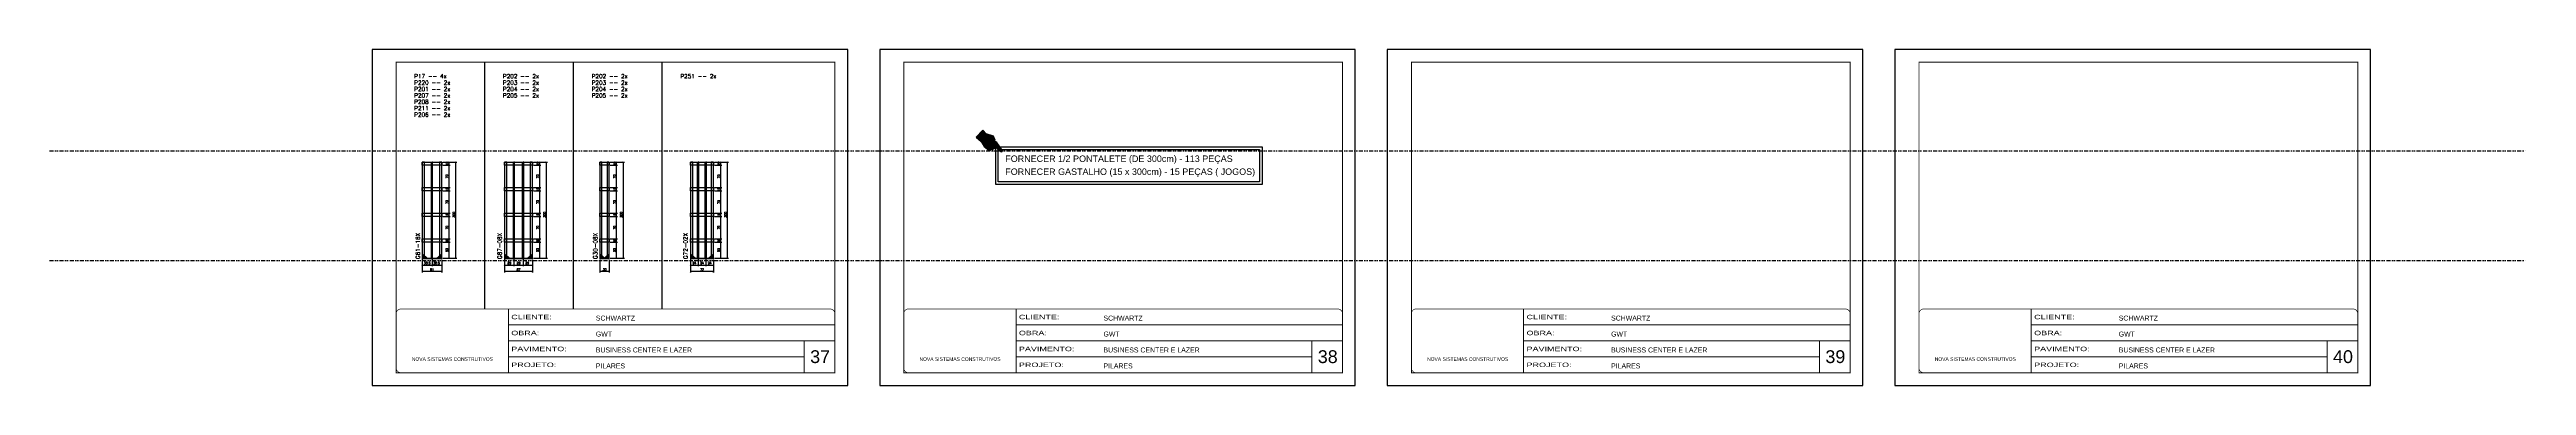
# Model space of a CAD drawing. Extents: x 13379 to 23315, y 867 to 16997.
# Drawn here: x 13379 to 21113, y 5461 to 6511 of the extents above; entities that cross this region are included whole.
import ezdxf

# ---------------------------------------------------------------- set-up
doc = ezdxf.new("R2010")
doc.units = 0
for name, pattern in [('CONTINUO', [0]), ('DASHED', [0.75, 0.5, -0.25]), ('DIVIDE2', [0.625, 0.25, -0.125, 0, -0.125, 0, -0.125]), ('HIDDEN', [0.375, 0.25, -0.125])]:
    doc.linetypes.add(name, pattern=pattern)
for name, color, linetype, lineweight in [('CARIMBO', 255, 'Continuous', 9), ('Folhas', 255, 'Continuous', 9), ('Madeira', 126, 'Continuous', 18), ('Sarr 2.2x7', 40, 'Continuous', 9), ('SARRAFO DE PRESSAO', 251, 'DASHED', 9), ('Texto Seção', 7, 'Continuous', 15)]:
    doc.layers.add(name, color=color, linetype=linetype, lineweight=lineweight)
for name, color, linetype in [('COTA', 241, 'Continuous'), ('Nível', 160, 'Continuous'), ('REGUA-80', 111, 'Continuous'), ('SARR_2.2x10', 60, 'Continuous'), ('SARR_3.5x7', 81, 'Continuous'), ('SARR_7x7', 40, 'Continuous'), ('Texto Nível', 251, 'Continuous'), ('va165-sec', 5, 'DASHED')]:
    doc.layers.add(name, color=color, linetype=linetype)
doc.layers.add('Laje_Perimetro', color=7, linetype='Continuous', plot=False)
doc.styles.add('ARIAL', font='arial.ttf')
doc.styles.add('REGUA-120', font='ROMANS.shx', dxfattribs={"height": 15})
doc.styles.add('ROMANS', font='romans.shx')
doc.styles.add('Tecnologia', font='')
doc.styles.get('Tecnologia').set_extended_font_data('Forgotten Futurist')
doc.dimstyles.new('Cota Paínel', dxfattribs={"dimtxt": 7, "dimasz": 5, "dimexe": 3, "dimexo": 3, "dimgap": 3, "dimtad": 1, "dimdec": 1, "dimzin": 12, "dimdsep": 46, "dimtxsty": 'ROMANS', "dimblk": 'ARCHTICK', "dimcen": 0, "dimclrd": 4, "dimclre": 4, "dimclrt": 1, "dimadec": 1, "dimazin": 3, "dimtfac": 1, "dimtdec": 1, "dimtmove": 0, "dimatfit": 3, "dimldrblk": 'OBLIQUE', "dimfxl": 1, "dimtolj": 1, "dimtzin": 12, "dimarcsym": 0})

# ---------------------------------------------------------------- blocks, each defined once
blk = doc.blocks.new('9999999999')
at = {"color": 30, "linetype": 'CONTINUO'}
for p, q in [((98564.6, 34230.2), (98564.6, 34429.4)), ((98564.6, 34379.6), (99584, 34379.6)), ((98564.6, 34329.8), (99488, 34329.8)), ((98564.6, 34280), (99488, 34280)), ((99584, 34329.8), (99488, 34329.8)), ((99488, 34329.8), (99488, 34230.2))]:
    blk.add_line(p, q, dxfattribs=at)
at = {"color": 30, "linetype": 'CONTINUO', "const_width": 2}
blk.add_lwpolyline([(99584, 34230.2), (99584, 34414.4, 0.414214), (99569, 34429.4), (98229, 34429.4, 0.414214), (98214, 34414.4), (98214, 34245.2, 0.414214), (98229, 34230.2), (99584, 34230.2)], format="xyb", dxfattribs=at)
at = {"layer": 'Folhas'}
blk.add_lwpolyline([(98139, 34190.2), (99624, 34190.2), (99624, 35240.2), (98139, 35240.2)], close=True, dxfattribs=at)
at = {"layer": 'Folhas', "color": 30, "const_width": 3}
blk.add_lwpolyline([(98214, 34230.2), (99584, 34230.2), (99584, 35200.2), (98214, 35200.2)], close=True, dxfattribs=at)
at = {"color": 7, "linetype": 'Continuous', "ltscale": 5, "style": 'ARIAL'}
for s, height, p in [('SCHWARTZ', 15.48, (98837.7, 34393.1)), ('GWT', 15.48, (98837.7, 34343.3)), ('NOVA SISTEMAS CONSTRUTIVOS', 11.059, (98263.2, 34267.2)), ('BUSINESS CENTER E LAZER', 15.483, (98837.7, 34293.5)), ('PILARES', 15.48, (98837.7, 34243.7))]:
    blk.add_text(s, height=height, dxfattribs=at).set_placement(p)
at = {"layer": 'Folhas', "color": 7, "style": 'Tecnologia', "width": 1.5}
for s, p in [('OBRA:', (98573.7, 34347.3)), ('CLIENTE:', (98573.7, 34397.2)), ('PAVIMENTO:', (98573.7, 34297.5)), ('PROJETO:', (98573.7, 34247.7))]:
    blk.add_text(s, height=14, dxfattribs=at).set_placement(p)
blk = doc.blocks.new('INDICADOR')
at = {"layer": 'va165-sec', "ltscale": 100}
blk.add_hatch(color=61, dxfattribs=at).paths.add_polyline_path([(-59.7, -24.5), (-37.5, -24.3), (-35.4, -22.8), (-34.7, -18.5), (-36.9, -15.9), (-32.1, -16.5), (-29.9, -15.1), (-29.3, -11.2), (-31.5, -8.9), (-29.5, -9.3), (-27.5, -7.7), (-26.6, -3.4), (-28.9, -0.4), (-18.5, -2.8), (-3.7, -3.1), (-0.7, -1.9), (0, 0), (-1.3, 2.8), (-2.9, 3.5), (-33.7, 13.2), (-42.6, 13.1), (-44, 16), (-56.7, 23.9), (-82.1, 13.8), (-99.5, 16.7), (-102.1, -17), (-79.1, -17.5)])
at = {"layer": 'REGUA-80', "color": 1}
blk.add_lwpolyline([(-102.1, -17), (-79.1, -17.5), (-59.7, -24.5), (-37.5, -24.3), (-35.4, -22.8), (-34.7, -18.5), (-36.9, -15.9), (-43.1, -15.1), (-32.1, -16.5), (-29.9, -15.1), (-29.3, -11.2), (-31.5, -8.9), (-41.5, -7), (-29.5, -9.3), (-27.5, -7.7), (-26.6, -3.4), (-28.9, -0.4), (-39.8, 2.2), (-18.5, -2.8), (-3.7, -3.1), (-0.7, -1.9), (0, 0), (-1.3, 2.8), (-2.9, 3.5), (-33.7, 13.2), (-42.6, 13.1), (-61.9, 12.9), (-42.6, 13.1), (-44, 16), (-56.7, 23.9), (-82.1, 13.8), (-99.5, 16.7), (-102.1, -17)], dxfattribs=at)
blk = doc.blocks.new('DEDADA')
at = {"linetype": 'Continuous', "ltscale": 100, "xscale": 0.5000000000004939, "yscale": 0.5000000000004939, "zscale": 0.5000000000004939, "rotation": 321.5463332659798}
blk.add_blockref('INDICADOR', (63.1, 17), dxfattribs=at)
blk = doc.blocks.new('_ArchTick')
at = {"color": 0, "linetype": 'ByBlock', "const_width": 0.15}
blk.add_lwpolyline([(-0.5, -0.5), (0.5, 0.5)], dxfattribs=at)
blk = doc.blocks.new('*D1184')
at = {"layer": 'COTA', "color": 4, "lineweight": -2, "transparency": 16777216}
for p, q in [((14542.7, 5841.4), (14542.7, 5814.2)), ((14603.7, 5817.2), (14542.7, 5817.2)), ((14603.7, 5841.4), (14603.7, 5814.2))]:
    blk.add_line(p, q, dxfattribs=at)
at = {"layer": 'Defpoints', "color": 0, "transparency": 16777216}
for p in [(14542.7, 5844.4), (14542.7, 5817.2), (14603.7, 5844.4)]:
    blk.add_point(p, dxfattribs=at)
at = {"layer": 'COTA', "color": 4, "lineweight": -2, "transparency": 16777216, "xscale": 5, "yscale": 5, "zscale": 5, "rotation": 180}
blk.add_blockref('_ArchTick', (14542.7, 5817.2), dxfattribs=at)
at = {"layer": 'COTA', "color": 4, "lineweight": -2, "transparency": 16777216, "xscale": 5, "yscale": 5, "zscale": 5}
blk.add_blockref('_ArchTick', (14603.7, 5817.2), dxfattribs=at)
at = {"layer": 'COTA', "color": 1, "transparency": 16777216, "insert": (14573.2, 5823.7), "char_height": 7, "attachment_point": 5, "style": 'ROMANS'}
blk.add_mtext('\\A1;61', dxfattribs=at)
blk = doc.blocks.new('_Oblique')
at = {"color": 0, "linetype": 'ByBlock', "lineweight": -2}
blk.add_line((-0.5, -0.5), (0.5, 0.5), dxfattribs=at)
blk = doc.blocks.new('*D1185')
at = {"layer": 'COTA', "color": 4, "lineweight": -2, "transparency": 16777216}
for p, q in [((14573.2, 5856.6), (14573.2, 5834.4)), ((14573.2, 5837.4), (14603.7, 5837.4)), ((14603.7, 5854.4), (14603.7, 5834.4))]:
    blk.add_line(p, q, dxfattribs=at)
at = {"layer": 'Defpoints', "color": 0, "transparency": 16777216}
for p in [(14573.2, 5859.6), (14603.7, 5857.4), (14603.7, 5837.4)]:
    blk.add_point(p, dxfattribs=at)
at = {"layer": 'COTA', "color": 4, "lineweight": -2, "transparency": 16777216, "xscale": 5, "yscale": 5, "zscale": 5, "rotation": 180}
blk.add_blockref('_ArchTick', (14573.2, 5837.4), dxfattribs=at)
at = {"layer": 'COTA', "color": 4, "lineweight": -2, "transparency": 16777216, "xscale": 5, "yscale": 5, "zscale": 5}
blk.add_blockref('_ArchTick', (14603.7, 5837.4), dxfattribs=at)
at = {"layer": 'COTA', "color": 1, "transparency": 16777216, "insert": (14587.2, 5843.9), "char_height": 7, "attachment_point": 5, "style": 'ROMANS'}
blk.add_mtext('\\A1;30.5', dxfattribs=at)
blk = doc.blocks.new('*D1186')
at = {"layer": 'COTA', "color": 4, "lineweight": -2, "transparency": 16777216}
for p, q in [((14542.7, 5856.6), (14542.7, 5834.4)), ((14542.7, 5837.4), (14573.2, 5837.4)), ((14573.2, 5856.6), (14573.2, 5834.4))]:
    blk.add_line(p, q, dxfattribs=at)
at = {"layer": 'Defpoints', "color": 0, "transparency": 16777216}
for p in [(14542.7, 5859.6), (14573.2, 5859.6), (14573.2, 5837.4)]:
    blk.add_point(p, dxfattribs=at)
at = {"layer": 'COTA', "color": 4, "lineweight": -2, "transparency": 16777216, "xscale": 5, "yscale": 5, "zscale": 5, "rotation": 180}
blk.add_blockref('_ArchTick', (14542.7, 5837.4), dxfattribs=at)
at = {"layer": 'COTA', "color": 4, "lineweight": -2, "transparency": 16777216, "xscale": 5, "yscale": 5, "zscale": 5}
blk.add_blockref('_ArchTick', (14573.2, 5837.4), dxfattribs=at)
at = {"layer": 'COTA', "color": 1, "transparency": 16777216, "insert": (14558, 5843.9), "char_height": 7, "attachment_point": 5, "style": 'ROMANS'}
blk.add_mtext('\\A1;30.5', dxfattribs=at)
blk = doc.blocks.new('*D1187')
at = {"layer": 'COTA', "color": 4, "lineweight": -2, "transparency": 16777216}
for p, q in [((14606.7, 5909.6), (14629.4, 5909.6)), ((14626.4, 5859.6), (14626.4, 5909.6)), ((14606.7, 5859.6), (14629.4, 5859.6))]:
    blk.add_line(p, q, dxfattribs=at)
at = {"layer": 'Defpoints', "color": 0, "transparency": 16777216}
for p in [(14603.7, 5909.6), (14626.4, 5909.6), (14603.7, 5859.6)]:
    blk.add_point(p, dxfattribs=at)
at = {"layer": 'COTA', "color": 4, "lineweight": -2, "transparency": 16777216, "xscale": 5, "yscale": 5, "zscale": 5}
for p, rotation in [((14626.4, 5909.6), 90), ((14626.4, 5859.6), 270)]:
    blk.add_blockref('_ArchTick', p, dxfattribs=dict(at, rotation=rotation))
at = {"layer": 'COTA', "color": 1, "transparency": 16777216, "insert": (14619.9, 5884.6), "char_height": 7, "attachment_point": 5, "rotation": 90, "style": 'ROMANS'}
blk.add_mtext('\\A1;50', dxfattribs=at)
blk = doc.blocks.new('*D1188')
at = {"layer": 'COTA', "color": 4, "lineweight": -2, "transparency": 16777216}
for p, q in [((14606.7, 5919.6), (14629.4, 5919.6)), ((14606.7, 5909.6), (14629.4, 5909.6)), ((14626.4, 5909.6), (14626.4, 5919.6))]:
    blk.add_line(p, q, dxfattribs=at)
at = {"layer": 'Defpoints', "color": 0, "transparency": 16777216}
for p in [(14603.7, 5919.6), (14603.7, 5909.6), (14626.4, 5919.6)]:
    blk.add_point(p, dxfattribs=at)
at = {"layer": 'COTA', "color": 4, "lineweight": -2, "transparency": 16777216, "xscale": 5, "yscale": 5, "zscale": 5}
for p, rotation in [((14626.4, 5919.6), 90), ((14626.4, 5909.6), 270)]:
    blk.add_blockref('_ArchTick', p, dxfattribs=dict(at, rotation=rotation))
at = {"layer": 'COTA', "color": 1, "transparency": 16777216, "insert": (14619.9, 5914.6), "char_height": 7, "attachment_point": 5, "rotation": 90, "style": 'ROMANS'}
blk.add_mtext('\\A1;10', dxfattribs=at)
blk = doc.blocks.new('*D1189')
at = {"layer": 'COTA', "color": 4, "lineweight": -2, "transparency": 16777216}
for p, q in [((14606.7, 5989.6), (14629.4, 5989.6)), ((14626.4, 5919.6), (14626.4, 5989.6)), ((14606.7, 5919.6), (14629.4, 5919.6))]:
    blk.add_line(p, q, dxfattribs=at)
at = {"layer": 'Defpoints', "color": 0, "transparency": 16777216}
for p in [(14603.7, 5989.6), (14626.4, 5989.6), (14603.7, 5919.6)]:
    blk.add_point(p, dxfattribs=at)
at = {"layer": 'COTA', "color": 4, "lineweight": -2, "transparency": 16777216, "xscale": 5, "yscale": 5, "zscale": 5}
for p, rotation in [((14626.4, 5989.6), 90), ((14626.4, 5919.6), 270)]:
    blk.add_blockref('_ArchTick', p, dxfattribs=dict(at, rotation=rotation))
at = {"layer": 'COTA', "color": 1, "transparency": 16777216, "insert": (14619.9, 5954.6), "char_height": 7, "attachment_point": 5, "rotation": 90, "style": 'ROMANS'}
blk.add_mtext('\\A1;70', dxfattribs=at)
blk = doc.blocks.new('*D1190')
at = {"layer": 'COTA', "color": 4, "lineweight": -2, "transparency": 16777216}
for p, q in [((14606.7, 5999.6), (14629.4, 5999.6)), ((14606.7, 5989.6), (14629.4, 5989.6)), ((14626.4, 5989.6), (14626.4, 5999.6))]:
    blk.add_line(p, q, dxfattribs=at)
at = {"layer": 'Defpoints', "color": 0, "transparency": 16777216}
for p in [(14603.7, 5999.6), (14603.7, 5989.6), (14626.4, 5999.6)]:
    blk.add_point(p, dxfattribs=at)
at = {"layer": 'COTA', "color": 4, "lineweight": -2, "transparency": 16777216, "xscale": 5, "yscale": 5, "zscale": 5}
for p, rotation in [((14626.4, 5999.6), 90), ((14626.4, 5989.6), 270)]:
    blk.add_blockref('_ArchTick', p, dxfattribs=dict(at, rotation=rotation))
at = {"layer": 'COTA', "color": 1, "transparency": 16777216, "insert": (14619.9, 5994.6), "char_height": 7, "attachment_point": 5, "rotation": 90, "style": 'ROMANS'}
blk.add_mtext('\\A1;10', dxfattribs=at)
blk = doc.blocks.new('*D1191')
at = {"layer": 'COTA', "color": 4, "lineweight": -2, "transparency": 16777216}
for p, q in [((14606.7, 6069.6), (14629.4, 6069.6)), ((14626.4, 5999.6), (14626.4, 6069.6)), ((14606.7, 5999.6), (14629.4, 5999.6))]:
    blk.add_line(p, q, dxfattribs=at)
at = {"layer": 'Defpoints', "color": 0, "transparency": 16777216}
for p in [(14603.7, 6069.6), (14626.4, 6069.6), (14603.7, 5999.6)]:
    blk.add_point(p, dxfattribs=at)
at = {"layer": 'COTA', "color": 4, "lineweight": -2, "transparency": 16777216, "xscale": 5, "yscale": 5, "zscale": 5}
for p, rotation in [((14626.4, 6069.6), 90), ((14626.4, 5999.6), 270)]:
    blk.add_blockref('_ArchTick', p, dxfattribs=dict(at, rotation=rotation))
at = {"layer": 'COTA', "color": 1, "transparency": 16777216, "insert": (14619.9, 6034.6), "char_height": 7, "attachment_point": 5, "rotation": 90, "style": 'ROMANS'}
blk.add_mtext('\\A1;70', dxfattribs=at)
blk = doc.blocks.new('*D1192')
at = {"layer": 'COTA', "color": 4, "lineweight": -2, "transparency": 16777216}
for p, q in [((14606.7, 6079.6), (14629.4, 6079.6)), ((14606.7, 6069.6), (14629.4, 6069.6)), ((14626.4, 6069.6), (14626.4, 6079.6))]:
    blk.add_line(p, q, dxfattribs=at)
at = {"layer": 'Defpoints', "color": 0, "transparency": 16777216}
for p in [(14603.7, 6079.6), (14603.7, 6069.6), (14626.4, 6079.6)]:
    blk.add_point(p, dxfattribs=at)
at = {"layer": 'COTA', "color": 4, "lineweight": -2, "transparency": 16777216, "xscale": 5, "yscale": 5, "zscale": 5}
for p, rotation in [((14626.4, 6079.6), 90), ((14626.4, 6069.6), 270)]:
    blk.add_blockref('_ArchTick', p, dxfattribs=dict(at, rotation=rotation))
at = {"layer": 'COTA', "color": 1, "transparency": 16777216, "insert": (14619.9, 6074.6), "char_height": 7, "attachment_point": 5, "rotation": 90, "style": 'ROMANS'}
blk.add_mtext('\\A1;10', dxfattribs=at)
blk = doc.blocks.new('*D1193')
at = {"layer": 'COTA', "color": 4, "lineweight": -2, "transparency": 16777216}
for p, q in [((14606.7, 6149.6), (14629.4, 6149.6)), ((14626.4, 6079.6), (14626.4, 6149.6)), ((14606.7, 6079.6), (14629.4, 6079.6))]:
    blk.add_line(p, q, dxfattribs=at)
at = {"layer": 'Defpoints', "color": 0, "transparency": 16777216}
for p in [(14603.7, 6149.6), (14626.4, 6149.6), (14603.7, 6079.6)]:
    blk.add_point(p, dxfattribs=at)
at = {"layer": 'COTA', "color": 4, "lineweight": -2, "transparency": 16777216, "xscale": 5, "yscale": 5, "zscale": 5}
for p, rotation in [((14626.4, 6149.6), 90), ((14626.4, 6079.6), 270)]:
    blk.add_blockref('_ArchTick', p, dxfattribs=dict(at, rotation=rotation))
at = {"layer": 'COTA', "color": 1, "transparency": 16777216, "insert": (14619.9, 6114.6), "char_height": 7, "attachment_point": 5, "rotation": 90, "style": 'ROMANS'}
blk.add_mtext('\\A1;70', dxfattribs=at)
blk = doc.blocks.new('*D1194')
at = {"layer": 'COTA', "color": 4, "lineweight": -2, "transparency": 16777216}
for p, q in [((14606.7, 6159.6), (14650.7, 6159.6)), ((14647.7, 5859.6), (14647.7, 6159.6)), ((14606.7, 5859.6), (14650.7, 5859.6))]:
    blk.add_line(p, q, dxfattribs=at)
at = {"layer": 'Defpoints', "color": 0, "transparency": 16777216}
for p in [(14603.7, 6159.6), (14647.7, 6159.6), (14603.7, 5859.6)]:
    blk.add_point(p, dxfattribs=at)
at = {"layer": 'COTA', "color": 4, "lineweight": -2, "transparency": 16777216, "xscale": 5, "yscale": 5, "zscale": 5}
for p, rotation in [((14647.7, 6159.6), 90), ((14647.7, 5859.6), 270)]:
    blk.add_blockref('_ArchTick', p, dxfattribs=dict(at, rotation=rotation))
at = {"layer": 'COTA', "color": 1, "transparency": 16777216, "insert": (14641.2, 5994.9), "char_height": 7, "attachment_point": 5, "rotation": 90, "style": 'ROMANS'}
blk.add_mtext('\\A1;300', dxfattribs=at)
blk = doc.blocks.new('*D1195')
at = {"layer": 'COTA', "color": 4, "lineweight": -2, "transparency": 16777216}
for p, q in [((14606.7, 6159.7), (14629.4, 6159.7)), ((14606.7, 6149.7), (14629.4, 6149.7)), ((14626.4, 6149.7), (14626.4, 6159.7))]:
    blk.add_line(p, q, dxfattribs=at)
at = {"layer": 'Defpoints', "color": 0, "transparency": 16777216}
for p in [(14603.7, 6159.7), (14603.7, 6149.7), (14626.4, 6159.7)]:
    blk.add_point(p, dxfattribs=at)
at = {"layer": 'COTA', "color": 4, "lineweight": -2, "transparency": 16777216, "xscale": 5, "yscale": 5, "zscale": 5}
for p, rotation in [((14626.4, 6159.7), 90), ((14626.4, 6149.7), 270)]:
    blk.add_blockref('_ArchTick', p, dxfattribs=dict(at, rotation=rotation))
at = {"layer": 'COTA', "color": 1, "transparency": 16777216, "insert": (14619.9, 6154.7), "char_height": 7, "attachment_point": 5, "rotation": 90, "style": 'ROMANS'}
blk.add_mtext('\\A1;10', dxfattribs=at)
blk = doc.blocks.new('*D1196')
at = {"layer": 'COTA', "color": 4, "lineweight": -2, "transparency": 16777216}
for p, q in [((14799.9, 5841.4), (14799.9, 5814.2)), ((14886.9, 5817.2), (14799.9, 5817.2)), ((14886.9, 5841.4), (14886.9, 5814.2))]:
    blk.add_line(p, q, dxfattribs=at)
at = {"layer": 'Defpoints', "color": 0, "transparency": 16777216}
for p in [(14799.9, 5844.4), (14799.9, 5817.2), (14886.9, 5844.4)]:
    blk.add_point(p, dxfattribs=at)
at = {"layer": 'COTA', "color": 4, "lineweight": -2, "transparency": 16777216, "xscale": 5, "yscale": 5, "zscale": 5, "rotation": 180}
blk.add_blockref('_ArchTick', (14799.9, 5817.2), dxfattribs=at)
at = {"layer": 'COTA', "color": 4, "lineweight": -2, "transparency": 16777216, "xscale": 5, "yscale": 5, "zscale": 5}
blk.add_blockref('_ArchTick', (14886.9, 5817.2), dxfattribs=at)
at = {"layer": 'COTA', "color": 1, "transparency": 16777216, "insert": (14843.4, 5823.7), "char_height": 7, "attachment_point": 5, "style": 'ROMANS'}
blk.add_mtext('\\A1;87', dxfattribs=at)
blk = doc.blocks.new('*D1197')
at = {"layer": 'COTA', "color": 4, "lineweight": -2, "transparency": 16777216}
for p, q in [((14857.9, 5856.6), (14857.9, 5834.4)), ((14857.9, 5837.4), (14886.9, 5837.4)), ((14886.9, 5854.4), (14886.9, 5834.4))]:
    blk.add_line(p, q, dxfattribs=at)
at = {"layer": 'Defpoints', "color": 0, "transparency": 16777216}
for p in [(14857.9, 5859.6), (14886.9, 5857.4), (14886.9, 5837.4)]:
    blk.add_point(p, dxfattribs=at)
at = {"layer": 'COTA', "color": 4, "lineweight": -2, "transparency": 16777216, "xscale": 5, "yscale": 5, "zscale": 5, "rotation": 180}
blk.add_blockref('_ArchTick', (14857.9, 5837.4), dxfattribs=at)
at = {"layer": 'COTA', "color": 4, "lineweight": -2, "transparency": 16777216, "xscale": 5, "yscale": 5, "zscale": 5}
blk.add_blockref('_ArchTick', (14886.9, 5837.4), dxfattribs=at)
at = {"layer": 'COTA', "color": 1, "transparency": 16777216, "insert": (14870.4, 5843.9), "char_height": 7, "attachment_point": 5, "style": 'ROMANS'}
blk.add_mtext('\\A1;29', dxfattribs=at)
blk = doc.blocks.new('*D1198')
at = {"layer": 'COTA', "color": 4, "lineweight": -2, "transparency": 16777216}
for p, q in [((14799.9, 5856.6), (14799.9, 5834.4)), ((14799.9, 5837.4), (14828.9, 5837.4)), ((14828.9, 5856.6), (14828.9, 5834.4))]:
    blk.add_line(p, q, dxfattribs=at)
at = {"layer": 'Defpoints', "color": 0, "transparency": 16777216}
for p in [(14799.9, 5859.6), (14828.9, 5859.6), (14828.9, 5837.4)]:
    blk.add_point(p, dxfattribs=at)
at = {"layer": 'COTA', "color": 4, "lineweight": -2, "transparency": 16777216, "xscale": 5, "yscale": 5, "zscale": 5, "rotation": 180}
blk.add_blockref('_ArchTick', (14799.9, 5837.4), dxfattribs=at)
at = {"layer": 'COTA', "color": 4, "lineweight": -2, "transparency": 16777216, "xscale": 5, "yscale": 5, "zscale": 5}
blk.add_blockref('_ArchTick', (14828.9, 5837.4), dxfattribs=at)
at = {"layer": 'COTA', "color": 1, "transparency": 16777216, "insert": (14814.4, 5843.9), "char_height": 7, "attachment_point": 5, "style": 'ROMANS'}
blk.add_mtext('\\A1;29', dxfattribs=at)
blk = doc.blocks.new('*D1199')
at = {"layer": 'COTA', "color": 4, "lineweight": -2, "transparency": 16777216}
for p, q in [((14828.9, 5856.6), (14828.9, 5834.4)), ((14828.9, 5837.4), (14857.9, 5837.4)), ((14857.9, 5856.6), (14857.9, 5834.4))]:
    blk.add_line(p, q, dxfattribs=at)
at = {"layer": 'Defpoints', "color": 0, "transparency": 16777216}
for p in [(14828.9, 5859.6), (14857.9, 5859.6), (14857.9, 5837.4)]:
    blk.add_point(p, dxfattribs=at)
at = {"layer": 'COTA', "color": 4, "lineweight": -2, "transparency": 16777216, "xscale": 5, "yscale": 5, "zscale": 5, "rotation": 180}
blk.add_blockref('_ArchTick', (14828.9, 5837.4), dxfattribs=at)
at = {"layer": 'COTA', "color": 4, "lineweight": -2, "transparency": 16777216, "xscale": 5, "yscale": 5, "zscale": 5}
blk.add_blockref('_ArchTick', (14857.9, 5837.4), dxfattribs=at)
at = {"layer": 'COTA', "color": 1, "transparency": 16777216, "insert": (14843.4, 5843.9), "char_height": 7, "attachment_point": 5, "style": 'ROMANS'}
blk.add_mtext('\\A1;29', dxfattribs=at)
blk = doc.blocks.new('*D1200')
at = {"layer": 'COTA', "color": 4, "lineweight": -2, "transparency": 16777216}
for p, q in [((14889.9, 5909.6), (14912.6, 5909.6)), ((14909.6, 5859.6), (14909.6, 5909.6)), ((14889.9, 5859.6), (14912.6, 5859.6))]:
    blk.add_line(p, q, dxfattribs=at)
at = {"layer": 'Defpoints', "color": 0, "transparency": 16777216}
for p in [(14886.9, 5909.6), (14909.6, 5909.6), (14886.9, 5859.6)]:
    blk.add_point(p, dxfattribs=at)
at = {"layer": 'COTA', "color": 4, "lineweight": -2, "transparency": 16777216, "xscale": 5, "yscale": 5, "zscale": 5}
for p, rotation in [((14909.6, 5909.6), 90), ((14909.6, 5859.6), 270)]:
    blk.add_blockref('_ArchTick', p, dxfattribs=dict(at, rotation=rotation))
at = {"layer": 'COTA', "color": 1, "transparency": 16777216, "insert": (14903.1, 5884.6), "char_height": 7, "attachment_point": 5, "rotation": 90, "style": 'ROMANS'}
blk.add_mtext('\\A1;50', dxfattribs=at)
blk = doc.blocks.new('*D1201')
at = {"layer": 'COTA', "color": 4, "lineweight": -2, "transparency": 16777216}
for p, q in [((14889.9, 5919.6), (14912.6, 5919.6)), ((14889.9, 5909.6), (14912.6, 5909.6)), ((14909.6, 5909.6), (14909.6, 5919.6))]:
    blk.add_line(p, q, dxfattribs=at)
at = {"layer": 'Defpoints', "color": 0, "transparency": 16777216}
for p in [(14886.9, 5919.6), (14886.9, 5909.6), (14909.6, 5919.6)]:
    blk.add_point(p, dxfattribs=at)
at = {"layer": 'COTA', "color": 4, "lineweight": -2, "transparency": 16777216, "xscale": 5, "yscale": 5, "zscale": 5}
for p, rotation in [((14909.6, 5919.6), 90), ((14909.6, 5909.6), 270)]:
    blk.add_blockref('_ArchTick', p, dxfattribs=dict(at, rotation=rotation))
at = {"layer": 'COTA', "color": 1, "transparency": 16777216, "insert": (14903.1, 5914.6), "char_height": 7, "attachment_point": 5, "rotation": 90, "style": 'ROMANS'}
blk.add_mtext('\\A1;10', dxfattribs=at)
blk = doc.blocks.new('*D1202')
at = {"layer": 'COTA', "color": 4, "lineweight": -2, "transparency": 16777216}
for p, q in [((14889.9, 5989.6), (14912.6, 5989.6)), ((14909.6, 5919.6), (14909.6, 5989.6)), ((14889.9, 5919.6), (14912.6, 5919.6))]:
    blk.add_line(p, q, dxfattribs=at)
at = {"layer": 'Defpoints', "color": 0, "transparency": 16777216}
for p in [(14886.9, 5989.6), (14909.6, 5989.6), (14886.9, 5919.6)]:
    blk.add_point(p, dxfattribs=at)
at = {"layer": 'COTA', "color": 4, "lineweight": -2, "transparency": 16777216, "xscale": 5, "yscale": 5, "zscale": 5}
for p, rotation in [((14909.6, 5989.6), 90), ((14909.6, 5919.6), 270)]:
    blk.add_blockref('_ArchTick', p, dxfattribs=dict(at, rotation=rotation))
at = {"layer": 'COTA', "color": 1, "transparency": 16777216, "insert": (14903.1, 5954.6), "char_height": 7, "attachment_point": 5, "rotation": 90, "style": 'ROMANS'}
blk.add_mtext('\\A1;70', dxfattribs=at)
blk = doc.blocks.new('*D1203')
at = {"layer": 'COTA', "color": 4, "lineweight": -2, "transparency": 16777216}
for p, q in [((14889.9, 5999.6), (14912.6, 5999.6)), ((14889.9, 5989.6), (14912.6, 5989.6)), ((14909.6, 5989.6), (14909.6, 5999.6))]:
    blk.add_line(p, q, dxfattribs=at)
at = {"layer": 'Defpoints', "color": 0, "transparency": 16777216}
for p in [(14886.9, 5999.6), (14886.9, 5989.6), (14909.6, 5999.6)]:
    blk.add_point(p, dxfattribs=at)
at = {"layer": 'COTA', "color": 4, "lineweight": -2, "transparency": 16777216, "xscale": 5, "yscale": 5, "zscale": 5}
for p, rotation in [((14909.6, 5999.6), 90), ((14909.6, 5989.6), 270)]:
    blk.add_blockref('_ArchTick', p, dxfattribs=dict(at, rotation=rotation))
at = {"layer": 'COTA', "color": 1, "transparency": 16777216, "insert": (14903.1, 5994.6), "char_height": 7, "attachment_point": 5, "rotation": 90, "style": 'ROMANS'}
blk.add_mtext('\\A1;10', dxfattribs=at)
blk = doc.blocks.new('*D1204')
at = {"layer": 'COTA', "color": 4, "lineweight": -2, "transparency": 16777216}
for p, q in [((14889.9, 6069.6), (14912.6, 6069.6)), ((14909.6, 5999.6), (14909.6, 6069.6)), ((14889.9, 5999.6), (14912.6, 5999.6))]:
    blk.add_line(p, q, dxfattribs=at)
at = {"layer": 'Defpoints', "color": 0, "transparency": 16777216}
for p in [(14886.9, 6069.6), (14909.6, 6069.6), (14886.9, 5999.6)]:
    blk.add_point(p, dxfattribs=at)
at = {"layer": 'COTA', "color": 4, "lineweight": -2, "transparency": 16777216, "xscale": 5, "yscale": 5, "zscale": 5}
for p, rotation in [((14909.6, 6069.6), 90), ((14909.6, 5999.6), 270)]:
    blk.add_blockref('_ArchTick', p, dxfattribs=dict(at, rotation=rotation))
at = {"layer": 'COTA', "color": 1, "transparency": 16777216, "insert": (14903.1, 6034.6), "char_height": 7, "attachment_point": 5, "rotation": 90, "style": 'ROMANS'}
blk.add_mtext('\\A1;70', dxfattribs=at)
blk = doc.blocks.new('*D1205')
at = {"layer": 'COTA', "color": 4, "lineweight": -2, "transparency": 16777216}
for p, q in [((14889.9, 6079.6), (14912.6, 6079.6)), ((14889.9, 6069.6), (14912.6, 6069.6)), ((14909.6, 6069.6), (14909.6, 6079.6))]:
    blk.add_line(p, q, dxfattribs=at)
at = {"layer": 'Defpoints', "color": 0, "transparency": 16777216}
for p in [(14886.9, 6079.6), (14886.9, 6069.6), (14909.6, 6079.6)]:
    blk.add_point(p, dxfattribs=at)
at = {"layer": 'COTA', "color": 4, "lineweight": -2, "transparency": 16777216, "xscale": 5, "yscale": 5, "zscale": 5}
for p, rotation in [((14909.6, 6079.6), 90), ((14909.6, 6069.6), 270)]:
    blk.add_blockref('_ArchTick', p, dxfattribs=dict(at, rotation=rotation))
at = {"layer": 'COTA', "color": 1, "transparency": 16777216, "insert": (14903.1, 6074.6), "char_height": 7, "attachment_point": 5, "rotation": 90, "style": 'ROMANS'}
blk.add_mtext('\\A1;10', dxfattribs=at)
blk = doc.blocks.new('*D1206')
at = {"layer": 'COTA', "color": 4, "lineweight": -2, "transparency": 16777216}
for p, q in [((14889.9, 6149.6), (14912.6, 6149.6)), ((14909.6, 6079.6), (14909.6, 6149.6)), ((14889.9, 6079.6), (14912.6, 6079.6))]:
    blk.add_line(p, q, dxfattribs=at)
at = {"layer": 'Defpoints', "color": 0, "transparency": 16777216}
for p in [(14886.9, 6149.6), (14909.6, 6149.6), (14886.9, 6079.6)]:
    blk.add_point(p, dxfattribs=at)
at = {"layer": 'COTA', "color": 4, "lineweight": -2, "transparency": 16777216, "xscale": 5, "yscale": 5, "zscale": 5}
for p, rotation in [((14909.6, 6149.6), 90), ((14909.6, 6079.6), 270)]:
    blk.add_blockref('_ArchTick', p, dxfattribs=dict(at, rotation=rotation))
at = {"layer": 'COTA', "color": 1, "transparency": 16777216, "insert": (14903.1, 6114.6), "char_height": 7, "attachment_point": 5, "rotation": 90, "style": 'ROMANS'}
blk.add_mtext('\\A1;70', dxfattribs=at)
blk = doc.blocks.new('*D1207')
at = {"layer": 'COTA', "color": 4, "lineweight": -2, "transparency": 16777216}
for p, q in [((14889.9, 6159.6), (14933.8, 6159.6)), ((14930.8, 5859.6), (14930.8, 6159.6)), ((14889.9, 5859.6), (14933.8, 5859.6))]:
    blk.add_line(p, q, dxfattribs=at)
at = {"layer": 'Defpoints', "color": 0, "transparency": 16777216}
for p in [(14886.9, 6159.6), (14930.8, 6159.6), (14886.9, 5859.6)]:
    blk.add_point(p, dxfattribs=at)
at = {"layer": 'COTA', "color": 4, "lineweight": -2, "transparency": 16777216, "xscale": 5, "yscale": 5, "zscale": 5}
for p, rotation in [((14930.8, 6159.6), 90), ((14930.8, 5859.6), 270)]:
    blk.add_blockref('_ArchTick', p, dxfattribs=dict(at, rotation=rotation))
at = {"layer": 'COTA', "color": 1, "transparency": 16777216, "insert": (14924.3, 5994.9), "char_height": 7, "attachment_point": 5, "rotation": 90, "style": 'ROMANS'}
blk.add_mtext('\\A1;300', dxfattribs=at)
blk = doc.blocks.new('*D1208')
at = {"layer": 'COTA', "color": 4, "lineweight": -2, "transparency": 16777216}
for p, q in [((14889.9, 6159.7), (14912.6, 6159.7)), ((14889.9, 6149.7), (14912.6, 6149.7)), ((14909.6, 6149.7), (14909.6, 6159.7))]:
    blk.add_line(p, q, dxfattribs=at)
at = {"layer": 'Defpoints', "color": 0, "transparency": 16777216}
for p in [(14886.9, 6159.7), (14886.9, 6149.7), (14909.6, 6159.7)]:
    blk.add_point(p, dxfattribs=at)
at = {"layer": 'COTA', "color": 4, "lineweight": -2, "transparency": 16777216, "xscale": 5, "yscale": 5, "zscale": 5}
for p, rotation in [((14909.6, 6159.7), 90), ((14909.6, 6149.7), 270)]:
    blk.add_blockref('_ArchTick', p, dxfattribs=dict(at, rotation=rotation))
at = {"layer": 'COTA', "color": 1, "transparency": 16777216, "insert": (14903.1, 6154.7), "char_height": 7, "attachment_point": 5, "rotation": 90, "style": 'ROMANS'}
blk.add_mtext('\\A1;10', dxfattribs=at)
blk = doc.blocks.new('*D1209')
at = {"layer": 'COTA', "color": 4, "lineweight": -2, "transparency": 16777216}
for p, q in [((15096.8, 5854.4), (15096.8, 5814.2)), ((15126.8, 5817.2), (15096.8, 5817.2)), ((15126.8, 5854.4), (15126.8, 5814.2))]:
    blk.add_line(p, q, dxfattribs=at)
at = {"layer": 'Defpoints', "color": 0, "transparency": 16777216}
for p in [(15096.8, 5857.4), (15096.8, 5817.2), (15126.8, 5857.4)]:
    blk.add_point(p, dxfattribs=at)
at = {"layer": 'COTA', "color": 4, "lineweight": -2, "transparency": 16777216, "xscale": 5, "yscale": 5, "zscale": 5, "rotation": 180}
blk.add_blockref('_ArchTick', (15096.8, 5817.2), dxfattribs=at)
at = {"layer": 'COTA', "color": 4, "lineweight": -2, "transparency": 16777216, "xscale": 5, "yscale": 5, "zscale": 5}
blk.add_blockref('_ArchTick', (15126.8, 5817.2), dxfattribs=at)
at = {"layer": 'COTA', "color": 1, "transparency": 16777216, "insert": (15111.8, 5823.7), "char_height": 7, "attachment_point": 5, "style": 'ROMANS'}
blk.add_mtext('\\A1;30', dxfattribs=at)
blk = doc.blocks.new('*D1210')
at = {"layer": 'COTA', "color": 4, "lineweight": -2, "transparency": 16777216}
for p, q in [((15129.8, 5909.6), (15152.5, 5909.6)), ((15149.5, 5859.6), (15149.5, 5909.6)), ((15129.8, 5859.6), (15152.5, 5859.6))]:
    blk.add_line(p, q, dxfattribs=at)
at = {"layer": 'Defpoints', "color": 0, "transparency": 16777216}
for p in [(15126.8, 5909.6), (15149.5, 5909.6), (15126.8, 5859.6)]:
    blk.add_point(p, dxfattribs=at)
at = {"layer": 'COTA', "color": 4, "lineweight": -2, "transparency": 16777216, "xscale": 5, "yscale": 5, "zscale": 5}
for p, rotation in [((15149.5, 5909.6), 90), ((15149.5, 5859.6), 270)]:
    blk.add_blockref('_ArchTick', p, dxfattribs=dict(at, rotation=rotation))
at = {"layer": 'COTA', "color": 1, "transparency": 16777216, "insert": (15143, 5884.6), "char_height": 7, "attachment_point": 5, "rotation": 90, "style": 'ROMANS'}
blk.add_mtext('\\A1;50', dxfattribs=at)
blk = doc.blocks.new('*D1211')
at = {"layer": 'COTA', "color": 4, "lineweight": -2, "transparency": 16777216}
for p, q in [((15129.8, 5919.6), (15152.5, 5919.6)), ((15129.8, 5909.6), (15152.5, 5909.6)), ((15149.5, 5909.6), (15149.5, 5919.6))]:
    blk.add_line(p, q, dxfattribs=at)
at = {"layer": 'Defpoints', "color": 0, "transparency": 16777216}
for p in [(15126.8, 5919.6), (15126.8, 5909.6), (15149.5, 5919.6)]:
    blk.add_point(p, dxfattribs=at)
at = {"layer": 'COTA', "color": 4, "lineweight": -2, "transparency": 16777216, "xscale": 5, "yscale": 5, "zscale": 5}
for p, rotation in [((15149.5, 5919.6), 90), ((15149.5, 5909.6), 270)]:
    blk.add_blockref('_ArchTick', p, dxfattribs=dict(at, rotation=rotation))
at = {"layer": 'COTA', "color": 1, "transparency": 16777216, "insert": (15143, 5914.6), "char_height": 7, "attachment_point": 5, "rotation": 90, "style": 'ROMANS'}
blk.add_mtext('\\A1;10', dxfattribs=at)
blk = doc.blocks.new('*D1212')
at = {"layer": 'COTA', "color": 4, "lineweight": -2, "transparency": 16777216}
for p, q in [((15129.8, 5989.6), (15152.5, 5989.6)), ((15149.5, 5919.6), (15149.5, 5989.6)), ((15129.8, 5919.6), (15152.5, 5919.6))]:
    blk.add_line(p, q, dxfattribs=at)
at = {"layer": 'Defpoints', "color": 0, "transparency": 16777216}
for p in [(15126.8, 5989.6), (15149.5, 5989.6), (15126.8, 5919.6)]:
    blk.add_point(p, dxfattribs=at)
at = {"layer": 'COTA', "color": 4, "lineweight": -2, "transparency": 16777216, "xscale": 5, "yscale": 5, "zscale": 5}
for p, rotation in [((15149.5, 5989.6), 90), ((15149.5, 5919.6), 270)]:
    blk.add_blockref('_ArchTick', p, dxfattribs=dict(at, rotation=rotation))
at = {"layer": 'COTA', "color": 1, "transparency": 16777216, "insert": (15143, 5954.6), "char_height": 7, "attachment_point": 5, "rotation": 90, "style": 'ROMANS'}
blk.add_mtext('\\A1;70', dxfattribs=at)
blk = doc.blocks.new('*D1213')
at = {"layer": 'COTA', "color": 4, "lineweight": -2, "transparency": 16777216}
for p, q in [((15129.8, 5999.6), (15152.5, 5999.6)), ((15129.8, 5989.6), (15152.5, 5989.6)), ((15149.5, 5989.6), (15149.5, 5999.6))]:
    blk.add_line(p, q, dxfattribs=at)
at = {"layer": 'Defpoints', "color": 0, "transparency": 16777216}
for p in [(15126.8, 5999.6), (15126.8, 5989.6), (15149.5, 5999.6)]:
    blk.add_point(p, dxfattribs=at)
at = {"layer": 'COTA', "color": 4, "lineweight": -2, "transparency": 16777216, "xscale": 5, "yscale": 5, "zscale": 5}
for p, rotation in [((15149.5, 5999.6), 90), ((15149.5, 5989.6), 270)]:
    blk.add_blockref('_ArchTick', p, dxfattribs=dict(at, rotation=rotation))
at = {"layer": 'COTA', "color": 1, "transparency": 16777216, "insert": (15143, 5994.6), "char_height": 7, "attachment_point": 5, "rotation": 90, "style": 'ROMANS'}
blk.add_mtext('\\A1;10', dxfattribs=at)
blk = doc.blocks.new('*D1214')
at = {"layer": 'COTA', "color": 4, "lineweight": -2, "transparency": 16777216}
for p, q in [((15129.8, 6069.6), (15152.5, 6069.6)), ((15149.5, 5999.6), (15149.5, 6069.6)), ((15129.8, 5999.6), (15152.5, 5999.6))]:
    blk.add_line(p, q, dxfattribs=at)
at = {"layer": 'Defpoints', "color": 0, "transparency": 16777216}
for p in [(15126.8, 6069.6), (15149.5, 6069.6), (15126.8, 5999.6)]:
    blk.add_point(p, dxfattribs=at)
at = {"layer": 'COTA', "color": 4, "lineweight": -2, "transparency": 16777216, "xscale": 5, "yscale": 5, "zscale": 5}
for p, rotation in [((15149.5, 6069.6), 90), ((15149.5, 5999.6), 270)]:
    blk.add_blockref('_ArchTick', p, dxfattribs=dict(at, rotation=rotation))
at = {"layer": 'COTA', "color": 1, "transparency": 16777216, "insert": (15143, 6034.6), "char_height": 7, "attachment_point": 5, "rotation": 90, "style": 'ROMANS'}
blk.add_mtext('\\A1;70', dxfattribs=at)
blk = doc.blocks.new('*D1215')
at = {"layer": 'COTA', "color": 4, "lineweight": -2, "transparency": 16777216}
for p, q in [((15129.8, 6079.6), (15152.5, 6079.6)), ((15129.8, 6069.6), (15152.5, 6069.6)), ((15149.5, 6069.6), (15149.5, 6079.6))]:
    blk.add_line(p, q, dxfattribs=at)
at = {"layer": 'Defpoints', "color": 0, "transparency": 16777216}
for p in [(15126.8, 6079.6), (15126.8, 6069.6), (15149.5, 6079.6)]:
    blk.add_point(p, dxfattribs=at)
at = {"layer": 'COTA', "color": 4, "lineweight": -2, "transparency": 16777216, "xscale": 5, "yscale": 5, "zscale": 5}
for p, rotation in [((15149.5, 6079.6), 90), ((15149.5, 6069.6), 270)]:
    blk.add_blockref('_ArchTick', p, dxfattribs=dict(at, rotation=rotation))
at = {"layer": 'COTA', "color": 1, "transparency": 16777216, "insert": (15143, 6074.6), "char_height": 7, "attachment_point": 5, "rotation": 90, "style": 'ROMANS'}
blk.add_mtext('\\A1;10', dxfattribs=at)
blk = doc.blocks.new('*D1216')
at = {"layer": 'COTA', "color": 4, "lineweight": -2, "transparency": 16777216}
for p, q in [((15129.8, 6149.6), (15152.5, 6149.6)), ((15149.5, 6079.6), (15149.5, 6149.6)), ((15129.8, 6079.6), (15152.5, 6079.6))]:
    blk.add_line(p, q, dxfattribs=at)
at = {"layer": 'Defpoints', "color": 0, "transparency": 16777216}
for p in [(15126.8, 6149.6), (15149.5, 6149.6), (15126.8, 6079.6)]:
    blk.add_point(p, dxfattribs=at)
at = {"layer": 'COTA', "color": 4, "lineweight": -2, "transparency": 16777216, "xscale": 5, "yscale": 5, "zscale": 5}
for p, rotation in [((15149.5, 6149.6), 90), ((15149.5, 6079.6), 270)]:
    blk.add_blockref('_ArchTick', p, dxfattribs=dict(at, rotation=rotation))
at = {"layer": 'COTA', "color": 1, "transparency": 16777216, "insert": (15143, 6114.6), "char_height": 7, "attachment_point": 5, "rotation": 90, "style": 'ROMANS'}
blk.add_mtext('\\A1;70', dxfattribs=at)
blk = doc.blocks.new('*D1217')
at = {"layer": 'COTA', "color": 4, "lineweight": -2, "transparency": 16777216}
for p, q in [((15129.8, 6159.6), (15173.7, 6159.6)), ((15170.7, 5859.6), (15170.7, 6159.6)), ((15129.8, 5859.6), (15173.7, 5859.6))]:
    blk.add_line(p, q, dxfattribs=at)
at = {"layer": 'Defpoints', "color": 0, "transparency": 16777216}
for p in [(15126.8, 6159.6), (15170.7, 6159.6), (15126.8, 5859.6)]:
    blk.add_point(p, dxfattribs=at)
at = {"layer": 'COTA', "color": 4, "lineweight": -2, "transparency": 16777216, "xscale": 5, "yscale": 5, "zscale": 5}
for p, rotation in [((15170.7, 6159.6), 90), ((15170.7, 5859.6), 270)]:
    blk.add_blockref('_ArchTick', p, dxfattribs=dict(at, rotation=rotation))
at = {"layer": 'COTA', "color": 1, "transparency": 16777216, "insert": (15164.2, 5994.9), "char_height": 7, "attachment_point": 5, "rotation": 90, "style": 'ROMANS'}
blk.add_mtext('\\A1;300', dxfattribs=at)
blk = doc.blocks.new('*D1218')
at = {"layer": 'COTA', "color": 4, "lineweight": -2, "transparency": 16777216}
for p, q in [((15129.8, 6159.7), (15152.5, 6159.7)), ((15129.8, 6149.7), (15152.5, 6149.7)), ((15149.5, 6149.7), (15149.5, 6159.7))]:
    blk.add_line(p, q, dxfattribs=at)
at = {"layer": 'Defpoints', "color": 0, "transparency": 16777216}
for p in [(15126.8, 6159.7), (15126.8, 6149.7), (15149.5, 6159.7)]:
    blk.add_point(p, dxfattribs=at)
at = {"layer": 'COTA', "color": 4, "lineweight": -2, "transparency": 16777216, "xscale": 5, "yscale": 5, "zscale": 5}
for p, rotation in [((15149.5, 6159.7), 90), ((15149.5, 6149.7), 270)]:
    blk.add_blockref('_ArchTick', p, dxfattribs=dict(at, rotation=rotation))
at = {"layer": 'COTA', "color": 1, "transparency": 16777216, "insert": (15143, 6154.7), "char_height": 7, "attachment_point": 5, "rotation": 90, "style": 'ROMANS'}
blk.add_mtext('\\A1;10', dxfattribs=at)
blk = doc.blocks.new('*D1290')
at = {"layer": 'COTA', "color": 4, "lineweight": -2, "transparency": 16777216}
for p, q in [((15380.2, 5841.4), (15380.2, 5814.2)), ((15452.2, 5817.2), (15380.2, 5817.2)), ((15452.2, 5841.4), (15452.2, 5814.2))]:
    blk.add_line(p, q, dxfattribs=at)
at = {"layer": 'Defpoints', "color": 0, "transparency": 16777216}
for p in [(15380.2, 5844.4), (15380.2, 5817.2), (15452.2, 5844.4)]:
    blk.add_point(p, dxfattribs=at)
at = {"layer": 'COTA', "color": 4, "lineweight": -2, "transparency": 16777216, "xscale": 5, "yscale": 5, "zscale": 5, "rotation": 180}
blk.add_blockref('_ArchTick', (15380.2, 5817.2), dxfattribs=at)
at = {"layer": 'COTA', "color": 4, "lineweight": -2, "transparency": 16777216, "xscale": 5, "yscale": 5, "zscale": 5}
blk.add_blockref('_ArchTick', (15452.2, 5817.2), dxfattribs=at)
at = {"layer": 'COTA', "color": 1, "transparency": 16777216, "insert": (15416.2, 5823.7), "char_height": 7, "attachment_point": 5, "style": 'ROMANS'}
blk.add_mtext('\\A1;72', dxfattribs=at)
blk = doc.blocks.new('*D1291')
at = {"layer": 'COTA', "color": 4, "lineweight": -2, "transparency": 16777216}
for p, q in [((15428.2, 5856.6), (15428.2, 5834.4)), ((15428.2, 5837.4), (15452.2, 5837.4)), ((15452.2, 5854.4), (15452.2, 5834.4))]:
    blk.add_line(p, q, dxfattribs=at)
at = {"layer": 'Defpoints', "color": 0, "transparency": 16777216}
for p in [(15428.2, 5859.6), (15452.2, 5857.4), (15452.2, 5837.4)]:
    blk.add_point(p, dxfattribs=at)
at = {"layer": 'COTA', "color": 4, "lineweight": -2, "transparency": 16777216, "xscale": 5, "yscale": 5, "zscale": 5, "rotation": 180}
blk.add_blockref('_ArchTick', (15428.2, 5837.4), dxfattribs=at)
at = {"layer": 'COTA', "color": 4, "lineweight": -2, "transparency": 16777216, "xscale": 5, "yscale": 5, "zscale": 5}
blk.add_blockref('_ArchTick', (15452.2, 5837.4), dxfattribs=at)
at = {"layer": 'COTA', "color": 1, "transparency": 16777216, "insert": (15440.2, 5843.9), "char_height": 7, "attachment_point": 5, "style": 'ROMANS'}
blk.add_mtext('\\A1;24', dxfattribs=at)
blk = doc.blocks.new('*D1292')
at = {"layer": 'COTA', "color": 4, "lineweight": -2, "transparency": 16777216}
for p, q in [((15380.2, 5856.6), (15380.2, 5834.4)), ((15380.2, 5837.4), (15404.2, 5837.4)), ((15404.2, 5856.6), (15404.2, 5834.4))]:
    blk.add_line(p, q, dxfattribs=at)
at = {"layer": 'Defpoints', "color": 0, "transparency": 16777216}
for p in [(15380.2, 5859.6), (15404.2, 5859.6), (15404.2, 5837.4)]:
    blk.add_point(p, dxfattribs=at)
at = {"layer": 'COTA', "color": 4, "lineweight": -2, "transparency": 16777216, "xscale": 5, "yscale": 5, "zscale": 5, "rotation": 180}
blk.add_blockref('_ArchTick', (15380.2, 5837.4), dxfattribs=at)
at = {"layer": 'COTA', "color": 4, "lineweight": -2, "transparency": 16777216, "xscale": 5, "yscale": 5, "zscale": 5}
blk.add_blockref('_ArchTick', (15404.2, 5837.4), dxfattribs=at)
at = {"layer": 'COTA', "color": 1, "transparency": 16777216, "insert": (15392.2, 5843.9), "char_height": 7, "attachment_point": 5, "style": 'ROMANS'}
blk.add_mtext('\\A1;24', dxfattribs=at)
blk = doc.blocks.new('*D1293')
at = {"layer": 'COTA', "color": 4, "lineweight": -2, "transparency": 16777216}
for p, q in [((15404.2, 5856.6), (15404.2, 5834.4)), ((15404.2, 5837.4), (15428.2, 5837.4)), ((15428.2, 5856.6), (15428.2, 5834.4))]:
    blk.add_line(p, q, dxfattribs=at)
at = {"layer": 'Defpoints', "color": 0, "transparency": 16777216}
for p in [(15404.2, 5859.6), (15428.2, 5859.6), (15428.2, 5837.4)]:
    blk.add_point(p, dxfattribs=at)
at = {"layer": 'COTA', "color": 4, "lineweight": -2, "transparency": 16777216, "xscale": 5, "yscale": 5, "zscale": 5, "rotation": 180}
blk.add_blockref('_ArchTick', (15404.2, 5837.4), dxfattribs=at)
at = {"layer": 'COTA', "color": 4, "lineweight": -2, "transparency": 16777216, "xscale": 5, "yscale": 5, "zscale": 5}
blk.add_blockref('_ArchTick', (15428.2, 5837.4), dxfattribs=at)
at = {"layer": 'COTA', "color": 1, "transparency": 16777216, "insert": (15416.2, 5843.9), "char_height": 7, "attachment_point": 5, "style": 'ROMANS'}
blk.add_mtext('\\A1;24', dxfattribs=at)
blk = doc.blocks.new('*D1294')
at = {"layer": 'COTA', "color": 4, "lineweight": -2, "transparency": 16777216}
for p, q in [((15455.2, 5909.6), (15477.9, 5909.6)), ((15474.9, 5859.6), (15474.9, 5909.6)), ((15455.2, 5859.6), (15477.9, 5859.6))]:
    blk.add_line(p, q, dxfattribs=at)
at = {"layer": 'Defpoints', "color": 0, "transparency": 16777216}
for p in [(15452.2, 5909.6), (15474.9, 5909.6), (15452.2, 5859.6)]:
    blk.add_point(p, dxfattribs=at)
at = {"layer": 'COTA', "color": 4, "lineweight": -2, "transparency": 16777216, "xscale": 5, "yscale": 5, "zscale": 5}
for p, rotation in [((15474.9, 5909.6), 90), ((15474.9, 5859.6), 270)]:
    blk.add_blockref('_ArchTick', p, dxfattribs=dict(at, rotation=rotation))
at = {"layer": 'COTA', "color": 1, "transparency": 16777216, "insert": (15468.4, 5884.6), "char_height": 7, "attachment_point": 5, "rotation": 90, "style": 'ROMANS'}
blk.add_mtext('\\A1;50', dxfattribs=at)
blk = doc.blocks.new('*D1295')
at = {"layer": 'COTA', "color": 4, "lineweight": -2, "transparency": 16777216}
for p, q in [((15455.2, 5919.6), (15477.9, 5919.6)), ((15455.2, 5909.6), (15477.9, 5909.6)), ((15474.9, 5909.6), (15474.9, 5919.6))]:
    blk.add_line(p, q, dxfattribs=at)
at = {"layer": 'Defpoints', "color": 0, "transparency": 16777216}
for p in [(15452.2, 5919.6), (15452.2, 5909.6), (15474.9, 5919.6)]:
    blk.add_point(p, dxfattribs=at)
at = {"layer": 'COTA', "color": 4, "lineweight": -2, "transparency": 16777216, "xscale": 5, "yscale": 5, "zscale": 5}
for p, rotation in [((15474.9, 5919.6), 90), ((15474.9, 5909.6), 270)]:
    blk.add_blockref('_ArchTick', p, dxfattribs=dict(at, rotation=rotation))
at = {"layer": 'COTA', "color": 1, "transparency": 16777216, "insert": (15468.4, 5914.6), "char_height": 7, "attachment_point": 5, "rotation": 90, "style": 'ROMANS'}
blk.add_mtext('\\A1;10', dxfattribs=at)
blk = doc.blocks.new('*D1296')
at = {"layer": 'COTA', "color": 4, "lineweight": -2, "transparency": 16777216}
for p, q in [((15455.2, 5989.6), (15477.9, 5989.6)), ((15474.9, 5919.6), (15474.9, 5989.6)), ((15455.2, 5919.6), (15477.9, 5919.6))]:
    blk.add_line(p, q, dxfattribs=at)
at = {"layer": 'Defpoints', "color": 0, "transparency": 16777216}
for p in [(15452.2, 5989.6), (15474.9, 5989.6), (15452.2, 5919.6)]:
    blk.add_point(p, dxfattribs=at)
at = {"layer": 'COTA', "color": 4, "lineweight": -2, "transparency": 16777216, "xscale": 5, "yscale": 5, "zscale": 5}
for p, rotation in [((15474.9, 5989.6), 90), ((15474.9, 5919.6), 270)]:
    blk.add_blockref('_ArchTick', p, dxfattribs=dict(at, rotation=rotation))
at = {"layer": 'COTA', "color": 1, "transparency": 16777216, "insert": (15468.4, 5954.6), "char_height": 7, "attachment_point": 5, "rotation": 90, "style": 'ROMANS'}
blk.add_mtext('\\A1;70', dxfattribs=at)
blk = doc.blocks.new('*D1297')
at = {"layer": 'COTA', "color": 4, "lineweight": -2, "transparency": 16777216}
for p, q in [((15455.2, 5999.6), (15477.9, 5999.6)), ((15455.2, 5989.6), (15477.9, 5989.6)), ((15474.9, 5989.6), (15474.9, 5999.6))]:
    blk.add_line(p, q, dxfattribs=at)
at = {"layer": 'Defpoints', "color": 0, "transparency": 16777216}
for p in [(15452.2, 5999.6), (15452.2, 5989.6), (15474.9, 5999.6)]:
    blk.add_point(p, dxfattribs=at)
at = {"layer": 'COTA', "color": 4, "lineweight": -2, "transparency": 16777216, "xscale": 5, "yscale": 5, "zscale": 5}
for p, rotation in [((15474.9, 5999.6), 90), ((15474.9, 5989.6), 270)]:
    blk.add_blockref('_ArchTick', p, dxfattribs=dict(at, rotation=rotation))
at = {"layer": 'COTA', "color": 1, "transparency": 16777216, "insert": (15468.4, 5994.6), "char_height": 7, "attachment_point": 5, "rotation": 90, "style": 'ROMANS'}
blk.add_mtext('\\A1;10', dxfattribs=at)
blk = doc.blocks.new('*D1298')
at = {"layer": 'COTA', "color": 4, "lineweight": -2, "transparency": 16777216}
for p, q in [((15455.2, 6069.6), (15477.9, 6069.6)), ((15474.9, 5999.6), (15474.9, 6069.6)), ((15455.2, 5999.6), (15477.9, 5999.6))]:
    blk.add_line(p, q, dxfattribs=at)
at = {"layer": 'Defpoints', "color": 0, "transparency": 16777216}
for p in [(15452.2, 6069.6), (15474.9, 6069.6), (15452.2, 5999.6)]:
    blk.add_point(p, dxfattribs=at)
at = {"layer": 'COTA', "color": 4, "lineweight": -2, "transparency": 16777216, "xscale": 5, "yscale": 5, "zscale": 5}
for p, rotation in [((15474.9, 6069.6), 90), ((15474.9, 5999.6), 270)]:
    blk.add_blockref('_ArchTick', p, dxfattribs=dict(at, rotation=rotation))
at = {"layer": 'COTA', "color": 1, "transparency": 16777216, "insert": (15468.4, 6034.6), "char_height": 7, "attachment_point": 5, "rotation": 90, "style": 'ROMANS'}
blk.add_mtext('\\A1;70', dxfattribs=at)
blk = doc.blocks.new('*D1299')
at = {"layer": 'COTA', "color": 4, "lineweight": -2, "transparency": 16777216}
for p, q in [((15455.2, 6079.6), (15477.9, 6079.6)), ((15455.2, 6069.6), (15477.9, 6069.6)), ((15474.9, 6069.6), (15474.9, 6079.6))]:
    blk.add_line(p, q, dxfattribs=at)
at = {"layer": 'Defpoints', "color": 0, "transparency": 16777216}
for p in [(15452.2, 6079.6), (15452.2, 6069.6), (15474.9, 6079.6)]:
    blk.add_point(p, dxfattribs=at)
at = {"layer": 'COTA', "color": 4, "lineweight": -2, "transparency": 16777216, "xscale": 5, "yscale": 5, "zscale": 5}
for p, rotation in [((15474.9, 6079.6), 90), ((15474.9, 6069.6), 270)]:
    blk.add_blockref('_ArchTick', p, dxfattribs=dict(at, rotation=rotation))
at = {"layer": 'COTA', "color": 1, "transparency": 16777216, "insert": (15468.4, 6074.6), "char_height": 7, "attachment_point": 5, "rotation": 90, "style": 'ROMANS'}
blk.add_mtext('\\A1;10', dxfattribs=at)
blk = doc.blocks.new('*D1300')
at = {"layer": 'COTA', "color": 4, "lineweight": -2, "transparency": 16777216}
for p, q in [((15455.2, 6149.6), (15477.9, 6149.6)), ((15474.9, 6079.6), (15474.9, 6149.6)), ((15455.2, 6079.6), (15477.9, 6079.6))]:
    blk.add_line(p, q, dxfattribs=at)
at = {"layer": 'Defpoints', "color": 0, "transparency": 16777216}
for p in [(15452.2, 6149.6), (15474.9, 6149.6), (15452.2, 6079.6)]:
    blk.add_point(p, dxfattribs=at)
at = {"layer": 'COTA', "color": 4, "lineweight": -2, "transparency": 16777216, "xscale": 5, "yscale": 5, "zscale": 5}
for p, rotation in [((15474.9, 6149.6), 90), ((15474.9, 6079.6), 270)]:
    blk.add_blockref('_ArchTick', p, dxfattribs=dict(at, rotation=rotation))
at = {"layer": 'COTA', "color": 1, "transparency": 16777216, "insert": (15468.4, 6114.6), "char_height": 7, "attachment_point": 5, "rotation": 90, "style": 'ROMANS'}
blk.add_mtext('\\A1;70', dxfattribs=at)
blk = doc.blocks.new('*D1301')
at = {"layer": 'COTA', "color": 4, "lineweight": -2, "transparency": 16777216}
for p, q in [((15455.2, 6159.6), (15499.1, 6159.6)), ((15496.1, 5859.6), (15496.1, 6159.6)), ((15455.2, 5859.6), (15499.1, 5859.6))]:
    blk.add_line(p, q, dxfattribs=at)
at = {"layer": 'Defpoints', "color": 0, "transparency": 16777216}
for p in [(15452.2, 6159.6), (15496.1, 6159.6), (15452.2, 5859.6)]:
    blk.add_point(p, dxfattribs=at)
at = {"layer": 'COTA', "color": 4, "lineweight": -2, "transparency": 16777216, "xscale": 5, "yscale": 5, "zscale": 5}
for p, rotation in [((15496.1, 6159.6), 90), ((15496.1, 5859.6), 270)]:
    blk.add_blockref('_ArchTick', p, dxfattribs=dict(at, rotation=rotation))
at = {"layer": 'COTA', "color": 1, "transparency": 16777216, "insert": (15489.6, 5994.9), "char_height": 7, "attachment_point": 5, "rotation": 90, "style": 'ROMANS'}
blk.add_mtext('\\A1;300', dxfattribs=at)
blk = doc.blocks.new('*D1302')
at = {"layer": 'COTA', "color": 4, "lineweight": -2, "transparency": 16777216}
for p, q in [((15455.2, 6159.7), (15477.9, 6159.7)), ((15455.2, 6149.7), (15477.9, 6149.7)), ((15474.9, 6149.7), (15474.9, 6159.7))]:
    blk.add_line(p, q, dxfattribs=at)
at = {"layer": 'Defpoints', "color": 0, "transparency": 16777216}
for p in [(15452.2, 6159.7), (15452.2, 6149.7), (15474.9, 6159.7)]:
    blk.add_point(p, dxfattribs=at)
at = {"layer": 'COTA', "color": 4, "lineweight": -2, "transparency": 16777216, "xscale": 5, "yscale": 5, "zscale": 5}
for p, rotation in [((15474.9, 6159.7), 90), ((15474.9, 6149.7), 270)]:
    blk.add_blockref('_ArchTick', p, dxfattribs=dict(at, rotation=rotation))
at = {"layer": 'COTA', "color": 1, "transparency": 16777216, "insert": (15468.4, 6154.7), "char_height": 7, "attachment_point": 5, "rotation": 90, "style": 'ROMANS'}
blk.add_mtext('\\A1;10', dxfattribs=at)

msp = doc.modelspace()

# ---------------------------------------------------------------- hatches: boundary and pattern name
at = {"layer": 'Madeira'}
h = msp.add_hatch(color=252, dxfattribs=at)
h.dxf.hatch_style = 2
h.paths.add_polyline_path([(14542.75, 5872.43), (14542.75, 5857.43), (14560.75, 5857.43)])
h = msp.add_hatch(color=252, dxfattribs=at)
h.dxf.hatch_style = 2
h.paths.add_polyline_path([(14603.75, 5872.43), (14603.75, 5857.43), (14585.75, 5857.43)])
h = msp.add_hatch(color=252, dxfattribs=at)
h.dxf.hatch_style = 2
h.paths.add_polyline_path([(14799.87, 5872.43), (14799.87, 5857.43), (14817.87, 5857.43)])
h = msp.add_hatch(color=252, dxfattribs=at)
h.dxf.hatch_style = 2
h.paths.add_polyline_path([(14886.87, 5872.43), (14886.87, 5857.43), (14868.87, 5857.43)])
h = msp.add_hatch(color=252, dxfattribs=at)
h.dxf.hatch_style = 2
h.paths.add_polyline_path([(15096.77, 5872.43), (15096.77, 5857.43), (15114.77, 5857.43)])
h = msp.add_hatch(color=252, dxfattribs=at)
h.dxf.hatch_style = 2
h.paths.add_polyline_path([(15126.77, 5872.43), (15126.77, 5857.43), (15108.77, 5857.43)])
h = msp.add_hatch(color=252, dxfattribs=at)
h.dxf.hatch_style = 2
h.paths.add_polyline_path([(15380.19, 5872.43), (15380.19, 5857.43), (15398.19, 5857.43)])
h = msp.add_hatch(color=252, dxfattribs=at)
h.dxf.hatch_style = 2
h.paths.add_polyline_path([(15452.19, 5872.43), (15452.19, 5857.43), (15434.19, 5857.43)])

# ---------------------------------------------------------------- linework, layer by layer
at = {"color": 1}
for points in [[(16333.12, 6207.04), (17165.04, 6207.04), (17165.04, 6089.78), (16333.12, 6089.78)], [(16340.94, 6199.22), (17157.22, 6199.22), (17157.22, 6097.6), (16340.94, 6097.6)]]:
    msp.add_lwpolyline(points, close=True, dxfattribs=at)
at = {"layer": 'Laje_Perimetro'}
for points in [[(15871, 6511.34), (14386, 6511.34), (14386, 5461.34), (15871, 5461.34)], [(17456, 6511.34), (15971, 6511.34), (15971, 5461.34), (17456, 5461.34)], [(19041, 6511.34), (17556, 6511.34), (17556, 5461.34), (19041, 5461.34)], [(20626, 6511.34), (19141, 6511.34), (19141, 5461.34), (20626, 5461.34)]]:
    msp.add_lwpolyline(points, close=True, dxfattribs=at)
at = {"layer": 'Madeira'}
for p, q in [((14542.75, 5859.63), (14542.75, 5857.43)), ((14542.75, 5859.63), (14542.75, 5857.43)), ((14542.75, 5859.63), (14542.75, 5857.43)), ((14799.87, 5859.63), (14799.87, 5857.43)), ((14799.87, 5859.63), (14799.87, 5857.43)), ((14799.87, 5859.63), (14799.87, 5857.43)), ((15096.77, 5859.63), (15096.77, 5857.43)), ((15096.77, 5859.63), (15096.77, 5857.43)), ((15096.77, 5859.63), (15096.77, 5857.43)), ((15380.19, 5859.63), (15380.19, 5857.43)), ((15380.19, 5859.63), (15380.19, 5857.43)), ((15380.19, 5859.63), (15380.19, 5857.43))]:
    msp.add_line(p, q, dxfattribs=at)
at = {"layer": 'Madeira', "color": 1, "linetype": 'HIDDEN'}
for p, q in [((14552.58, 5859.63), (14542.75, 5859.63)), ((14552.58, 5859.63), (14542.75, 5859.63)), ((14558.55, 5859.63), (14542.75, 5859.63)), ((14546.25, 5868.93), (14546.25, 5859.63)), ((14546.25, 5868.93), (14546.25, 5859.63)), ((14549.75, 5865.43), (14549.75, 5859.63)), ((14587.95, 5859.63), (14603.75, 5859.63)), ((14593.92, 5859.63), (14603.75, 5859.63)), ((14593.92, 5859.63), (14603.75, 5859.63)), ((14600.25, 5868.93), (14600.25, 5859.63)), ((14600.25, 5868.93), (14600.25, 5859.63)), ((14809.71, 5859.63), (14799.87, 5859.63)), ((14809.71, 5859.63), (14799.87, 5859.63)), ((14815.67, 5859.63), (14799.87, 5859.63)), ((14803.37, 5868.93), (14803.37, 5859.63)), ((14803.37, 5868.93), (14803.37, 5859.63)), ((14806.87, 5865.43), (14806.87, 5859.63)), ((14871.07, 5859.63), (14886.87, 5859.63)), ((14877.04, 5859.63), (14886.87, 5859.63)), ((14877.04, 5859.63), (14886.87, 5859.63)), ((14883.37, 5868.93), (14883.37, 5859.63)), ((14883.37, 5868.93), (14883.37, 5859.63)), ((15106.6, 5859.63), (15096.77, 5859.63)), ((15106.6, 5859.63), (15096.77, 5859.63)), ((15112.57, 5859.63), (15096.77, 5859.63)), ((15100.27, 5868.93), (15100.27, 5859.63)), ((15100.27, 5868.93), (15100.27, 5859.63)), ((15103.77, 5865.43), (15103.77, 5859.63)), ((15110.97, 5859.63), (15126.77, 5859.63)), ((15116.94, 5859.63), (15126.77, 5859.63)), ((15116.94, 5859.63), (15126.77, 5859.63)), ((15123.27, 5868.93), (15123.27, 5859.63)), ((15123.27, 5868.93), (15123.27, 5859.63)), ((15390.02, 5859.63), (15380.19, 5859.63)), ((15390.02, 5859.63), (15380.19, 5859.63)), ((15395.99, 5859.63), (15380.19, 5859.63)), ((15383.69, 5868.93), (15383.69, 5859.63)), ((15383.69, 5868.93), (15383.69, 5859.63)), ((15387.19, 5865.43), (15387.19, 5859.63)), ((15436.39, 5859.63), (15452.19, 5859.63)), ((15442.36, 5859.63), (15452.19, 5859.63)), ((15442.36, 5859.63), (15452.19, 5859.63)), ((15448.69, 5868.93), (15448.69, 5859.63)), ((15448.69, 5868.93), (15448.69, 5859.63))]:
    msp.add_line(p, q, dxfattribs=at)
at = {"layer": 'Madeira', "color": 0}
for points in [[(14542.75, 5872.43), (14542.75, 5857.43), (14560.75, 5857.43), (14542.75, 5872.43)], [(14603.75, 5872.43), (14603.75, 5857.43), (14585.75, 5857.43), (14603.75, 5872.43)], [(14799.87, 5872.43), (14799.87, 5857.43), (14817.87, 5857.43), (14799.87, 5872.43)], [(14886.87, 5872.43), (14886.87, 5857.43), (14868.87, 5857.43), (14886.87, 5872.43)], [(15096.77, 5872.43), (15096.77, 5857.43), (15114.77, 5857.43), (15096.77, 5872.43)], [(15126.77, 5872.43), (15126.77, 5857.43), (15108.77, 5857.43), (15126.77, 5872.43)], [(15380.19, 5872.43), (15380.19, 5857.43), (15398.19, 5857.43), (15380.19, 5872.43)], [(15452.19, 5872.43), (15452.19, 5857.43), (15434.19, 5857.43), (15452.19, 5872.43)]]:
    msp.add_lwpolyline(points, dxfattribs=at)
at = {"layer": 'Nível', "color": 4, "linetype": 'DIVIDE2', "ltscale": 50}
for p, q in [((13378.94, 6194.43), (21112.79, 6194.43)), ((13378.94, 5852.43), (21112.79, 5852.43))]:
    msp.add_line(p, q, dxfattribs=at)
at = {"layer": 'Sarr 2.2x7'}
for points in [[(14603.75, 5859.63), (14542.75, 5859.63), (14542.75, 5857.43), (14603.75, 5857.43)], [(14886.87, 5859.63), (14799.87, 5859.63), (14799.87, 5857.43), (14886.87, 5857.43)], [(15126.77, 5859.63), (15096.77, 5859.63), (15096.77, 5857.43), (15126.77, 5857.43)], [(15452.19, 5859.63), (15380.19, 5859.63), (15380.19, 5857.43), (15452.19, 5857.43)]]:
    msp.add_lwpolyline(points, close=True, dxfattribs=at)
at = {"layer": 'SARR_2.2x10'}
for points in [[(14542.75, 6159.66), (14603.75, 6159.66), (14603.75, 6149.66), (14542.75, 6149.66)], [(14799.87, 6159.66), (14886.88, 6159.66), (14886.88, 6149.66), (14799.87, 6149.66)], [(15096.77, 6159.66), (15126.77, 6159.66), (15126.77, 6149.66), (15096.77, 6149.66)], [(15380.19, 6159.66), (15452.19, 6159.66), (15452.19, 6149.66), (15380.19, 6149.66)], [(14542.75, 6079.63), (14603.75, 6079.63), (14603.75, 6069.63), (14542.75, 6069.63)], [(14799.87, 6079.63), (14886.88, 6079.63), (14886.88, 6069.63), (14799.87, 6069.63)], [(15096.77, 6079.63), (15126.77, 6079.63), (15126.77, 6069.63), (15096.77, 6069.63)], [(15380.19, 6079.63), (15452.19, 6079.63), (15452.19, 6069.63), (15380.19, 6069.63)], [(14542.75, 5999.63), (14603.75, 5999.63), (14603.75, 5989.63), (14542.75, 5989.63)], [(14799.87, 5999.63), (14886.88, 5999.63), (14886.88, 5989.63), (14799.87, 5989.63)], [(15096.77, 5999.63), (15126.77, 5999.63), (15126.77, 5989.63), (15096.77, 5989.63)], [(15380.19, 5999.63), (15452.19, 5999.63), (15452.19, 5989.63), (15380.19, 5989.63)], [(14542.75, 5919.63), (14603.75, 5919.63), (14603.75, 5909.63), (14542.75, 5909.63)], [(14799.87, 5919.63), (14886.88, 5919.63), (14886.88, 5909.63), (14799.87, 5909.63)], [(15096.77, 5919.63), (15126.77, 5919.63), (15126.77, 5909.63), (15096.77, 5909.63)], [(15380.19, 5919.63), (15452.19, 5919.63), (15452.19, 5909.63), (15380.19, 5909.63)]]:
    msp.add_lwpolyline(points, close=True, dxfattribs=at)
at = {"layer": 'SARR_3.5x7'}
for p, q in [((14571.5, 5859.63), (14571.5, 6159.63)), ((14571.5, 6159.63), (14573.25, 6159.63)), ((14575, 6159.63), (14573.25, 6159.63)), ((14575, 5859.63), (14575, 6159.63)), ((14827.12, 5859.63), (14827.13, 6159.63)), ((14827.13, 6159.63), (14828.88, 6159.63)), ((14830.63, 6159.63), (14828.88, 6159.63)), ((14830.62, 5859.63), (14830.63, 6159.63)), ((14856.12, 5859.63), (14856.13, 6159.63)), ((14856.13, 6159.63), (14857.88, 6159.63)), ((14859.63, 6159.63), (14857.88, 6159.63)), ((14859.62, 5859.63), (14859.63, 6159.63)), ((15402.44, 5859.63), (15402.44, 6159.63)), ((15402.44, 6159.63), (15404.19, 6159.63)), ((15405.94, 6159.63), (15404.19, 6159.63)), ((15405.94, 5859.63), (15405.94, 6159.63)), ((15426.44, 5859.63), (15426.44, 6159.63)), ((15426.44, 6159.63), (15428.19, 6159.63)), ((15429.94, 6159.63), (15428.19, 6159.63)), ((15429.94, 5859.63), (15429.94, 6159.63)), ((14571.5, 5859.63), (14573.25, 5859.63)), ((14575, 5859.63), (14573.25, 5859.63)), ((14827.12, 5859.63), (14828.87, 5859.63)), ((14830.62, 5859.63), (14828.87, 5859.63)), ((14856.12, 5859.63), (14857.87, 5859.63)), ((14859.62, 5859.63), (14857.87, 5859.63)), ((15402.44, 5859.63), (15404.19, 5859.63)), ((15405.94, 5859.63), (15404.19, 5859.63)), ((15426.44, 5859.63), (15428.19, 5859.63)), ((15429.94, 5859.63), (15428.19, 5859.63))]:
    msp.add_line(p, q, dxfattribs=at)
at = {"layer": 'SARR_7x7'}
for points in [[(14542.75, 5859.63), (14549.75, 5859.63), (14549.75, 6159.63), (14542.75, 6159.63)], [(14596.75, 5859.63), (14603.75, 5859.63), (14603.75, 6159.63), (14596.75, 6159.63)], [(14799.87, 5859.63), (14806.87, 5859.63), (14806.88, 6159.63), (14799.88, 6159.63)], [(14879.87, 5859.63), (14886.87, 5859.63), (14886.88, 6159.63), (14879.88, 6159.63)], [(15096.77, 5859.63), (15103.77, 5859.63), (15103.77, 6159.63), (15096.77, 6159.63)], [(15119.77, 5859.63), (15126.77, 5859.63), (15126.77, 6159.63), (15119.77, 6159.63)], [(15380.19, 5859.63), (15387.19, 5859.63), (15387.19, 6159.63), (15380.19, 6159.63)], [(15445.19, 5859.63), (15452.19, 5859.63), (15452.19, 6159.63), (15445.19, 6159.63)]]:
    msp.add_lwpolyline(points, close=True, dxfattribs=at)
at = {"layer": 'Texto Nível'}
for p, q in [((14738.01, 5700.59), (14738.01, 6471.34)), ((15015.02, 5700.59), (15015.02, 6471.34)), ((15292.03, 5700.59), (15292.03, 6471.34))]:
    msp.add_line(p, q, dxfattribs=at)

# ---------------------------------------------------------------- block references
at = {"lineweight": 5, "xscale": 1.791027142672635, "yscale": 1.791027142672635, "zscale": 0.5970090475575454}
msp.add_blockref('DEDADA', (16240.03, 6161.76), dxfattribs=at)
at = {"layer": 'SARRAFO DE PRESSAO', "color": 6, "linetype": 'ByBlock'}
for p in [(-83752.98, -28728.86), (-82167.98, -28728.86), (-80582.98, -28728.86), (-78997.98, -28728.86)]:
    msp.add_blockref('9999999999', p, dxfattribs=at)

# ---------------------------------------------------------------- texts
at = {"layer": 'CARIMBO', "color": 1, "style": 'ARIAL'}
for s, p in [('FORNECER 1/2 PONTALETE (DE 300cm) - 113 PEÇAS', (16362.95, 6160.1)), ('FORNECER GASTALHO (15 x 300cm) - 15 PEÇAS ( JOGOS)', (16362.95, 6119.53))]:
    msp.add_text(s, height=20.0648, dxfattribs=at).set_placement(p)
at = {"layer": 'CARIMBO', "style": 'ARIAL'}
for s, p in [('37', (15753.86, 5531.49)), ('38', (17338.86, 5531.49)), ('39', (18923.86, 5531.49)), ('40', (20508.86, 5531.49))]:
    msp.add_text(s, height=40, dxfattribs=at).set_placement(p)
at = {"layer": 'Texto Seção', "style": 'REGUA-120'}
for s, p in [('G61-16X', (14535.56, 5856.31)), ('G87-08X', (14790.97, 5856.31)), ('G30-08X', (15089.58, 5856.31)), ('G72-02X', (15371.29, 5856.31))]:
    msp.add_text(s, height=13, rotation=90, dxfattribs=at).set_placement(p)
at = {"layer": 'Texto Seção', "char_height": 13, "width": 285.3299, "attachment_point": 7, "style": 'REGUA-120'}
for s, insert in [('P17 -- 4x', (14517.62, 6421.25)), ('P202 -- 2x', (14794.63, 6421.25)), ('P202 -- 2x', (15071.64, 6421.25)), ('P251 -- 2x', (15348.65, 6421.25)), ('P220 -- 2x', (14517.62, 6401.25)), ('P201 -- 2x', (14517.62, 6381.25)), ('P207 -- 2x', (14517.62, 6361.25)), ('P208 -- 2x', (14517.62, 6341.25)), ('P203 -- 2x', (14794.63, 6401.25)), ('P204 -- 2x', (14794.63, 6381.25)), ('P205 -- 2x', (14794.63, 6361.25)), ('P203 -- 2x', (15071.64, 6401.25)), ('P204 -- 2x', (15071.64, 6381.25)), ('P205 -- 2x', (15071.64, 6361.25)), ('P211 -- 2x', (14517.62, 6321.25)), ('P206 -- 2x', (14517.62, 6301.25))]:
    msp.add_mtext(s, dxfattribs=dict(at, insert=insert))

# ---------------------------------------------------------------- dimensions: what is measured, and where the dimension line sits
at = {"layer": 'COTA'}
for base, p1, p2, picture, middle in [((14626.45, 6159.66), (14603.75, 6149.66), (14603.75, 6159.66), '*D1195', (14626.45, 6154.66)), ((14647.66, 6159.63), (14603.75, 5859.59), (14603.75, 6159.63), '*D1194', (14647.66, 5994.93)), ((14909.57, 6159.66), (14886.87, 6149.66), (14886.87, 6159.66), '*D1208', (14909.57, 6154.66)), ((14930.79, 6159.63), (14886.87, 5859.59), (14886.88, 6159.63), '*D1207', (14930.79, 5994.93)), ((15149.47, 6159.66), (15126.77, 6149.66), (15126.77, 6159.66), '*D1218', (15149.47, 6154.66)), ((15170.68, 6159.63), (15126.77, 5859.59), (15126.77, 6159.63), '*D1217', (15170.68, 5994.93)), ((15474.89, 6159.66), (15452.19, 6149.66), (15452.19, 6159.66), '*D1302', (15474.89, 6154.66)), ((15496.11, 6159.63), (15452.19, 5859.59), (15452.19, 6159.63), '*D1301', (15496.11, 5994.93)), ((14626.45, 6079.63), (14603.75, 6069.63), (14603.75, 6079.63), '*D1192', (14626.45, 6074.63)), ((14909.57, 6079.63), (14886.87, 6069.63), (14886.87, 6079.63), '*D1205', (14909.57, 6074.63)), ((15149.47, 6079.63), (15126.77, 6069.63), (15126.77, 6079.63), '*D1215', (15149.47, 6074.63)), ((15474.89, 6079.63), (15452.19, 6069.63), (15452.19, 6079.63), '*D1299', (15474.89, 6074.63)), ((14626.45, 5999.63), (14603.75, 5989.63), (14603.75, 5999.63), '*D1190', (14626.45, 5994.63)), ((14909.57, 5999.63), (14886.87, 5989.63), (14886.87, 5999.63), '*D1203', (14909.57, 5994.63)), ((15149.47, 5999.63), (15126.77, 5989.63), (15126.77, 5999.63), '*D1213', (15149.47, 5994.63)), ((15474.89, 5999.63), (15452.19, 5989.63), (15452.19, 5999.63), '*D1297', (15474.89, 5994.63)), ((14626.45, 5919.63), (14603.75, 5909.63), (14603.75, 5919.63), '*D1188', (14626.45, 5914.63)), ((14909.57, 5919.63), (14886.87, 5909.63), (14886.87, 5919.63), '*D1201', (14909.57, 5914.63)), ((15149.47, 5919.63), (15126.77, 5909.63), (15126.77, 5919.63), '*D1211', (15149.47, 5914.63)), ((15474.89, 5919.63), (15452.19, 5909.63), (15452.19, 5919.63), '*D1295', (15474.89, 5914.63))]:
    dim = msp.add_linear_dim(base=base, p1=p1, p2=p2, angle=90, dimstyle='Cota Paínel', dxfattribs=at)
    dim.commit()
    dim.dimension.update_dxf_attribs({"geometry": picture, "text_midpoint": middle, "dimtype": 160})
for base, p1, p2, angle, picture, middle in [((14626.45, 6149.62), (14603.75, 6079.63), (14603.75, 6149.62), 90, '*D1193', (14619.95, 6114.62)), ((14909.57, 6149.62), (14886.87, 6079.63), (14886.88, 6149.62), 90, '*D1206', (14903.07, 6114.62)), ((15149.47, 6149.62), (15126.77, 6079.63), (15126.77, 6149.62), 90, '*D1216', (15142.97, 6114.62)), ((15474.89, 6149.62), (15452.19, 6079.63), (15452.19, 6149.62), 90, '*D1300', (15468.39, 6114.62)), ((14626.45, 6069.63), (14603.75, 5999.63), (14603.75, 6069.63), 90, '*D1191', (14619.95, 6034.63)), ((14909.57, 6069.63), (14886.87, 5999.63), (14886.87, 6069.63), 90, '*D1204', (14903.07, 6034.63)), ((15149.47, 6069.63), (15126.77, 5999.63), (15126.77, 6069.63), 90, '*D1214', (15142.97, 6034.63)), ((15474.89, 6069.63), (15452.19, 5999.63), (15452.19, 6069.63), 90, '*D1298', (15468.39, 6034.63)), ((14626.45, 5989.63), (14603.75, 5919.63), (14603.75, 5989.63), 90, '*D1189', (14619.95, 5954.63)), ((14909.57, 5989.63), (14886.87, 5919.63), (14886.87, 5989.63), 90, '*D1202', (14903.07, 5954.63)), ((15149.47, 5989.63), (15126.77, 5919.63), (15126.77, 5989.63), 90, '*D1212', (15142.97, 5954.63)), ((15474.89, 5989.63), (15452.19, 5919.63), (15452.19, 5989.63), 90, '*D1296', (15468.39, 5954.63)), ((14626.45, 5909.63), (14603.75, 5859.63), (14603.75, 5909.63), 90, '*D1187', (14619.95, 5884.63)), ((14909.57, 5909.63), (14886.87, 5859.63), (14886.87, 5909.63), 90, '*D1200', (14903.07, 5884.63)), ((15149.47, 5909.63), (15126.77, 5859.63), (15126.77, 5909.63), 90, '*D1210', (15142.97, 5884.63)), ((15474.89, 5909.63), (15452.19, 5859.63), (15452.19, 5909.63), 90, '*D1294', (15468.39, 5884.63)), ((14542.75, 5817.25), (14603.75, 5844.43), (14542.75, 5844.43), 180, '*D1184', (14573.25, 5823.75)), ((14799.87, 5817.25), (14886.87, 5844.43), (14799.87, 5844.43), 180, '*D1196', (14843.37, 5823.75)), ((15096.77, 5817.25), (15126.77, 5857.43), (15096.77, 5857.43), 180, '*D1209', (15111.77, 5823.75)), ((15380.19, 5817.25), (15452.19, 5844.43), (15380.19, 5844.43), 180, '*D1290', (15416.19, 5823.75))]:
    dim = msp.add_linear_dim(base=base, p1=p1, p2=p2, angle=angle, dimstyle='Cota Paínel', dxfattribs=at)
    dim.commit()
    dim.dimension.update_dxf_attribs({"geometry": picture, "text_midpoint": middle})
for base, p1, p2, picture, middle in [((14573.25, 5837.43), (14542.75, 5859.63), (14573.25, 5859.63), '*D1186', (14558, 5843.93)), ((14828.87, 5837.43), (14799.87, 5859.63), (14828.87, 5859.63), '*D1198', (14814.37, 5843.93)), ((14857.87, 5837.43), (14828.87, 5859.63), (14857.87, 5859.63), '*D1199', (14843.37, 5843.93)), ((15404.19, 5837.43), (15380.19, 5859.63), (15404.19, 5859.63), '*D1292', (15392.19, 5843.93)), ((15428.19, 5837.43), (15404.19, 5859.63), (15428.19, 5859.63), '*D1293', (15416.19, 5843.93))]:
    dim = msp.add_linear_dim(base=base, p1=p1, p2=p2, dimstyle='Cota Paínel', dxfattribs=at)
    dim.commit()
    dim.dimension.update_dxf_attribs({"geometry": picture, "text_midpoint": middle})
for base, p1, p2, picture, middle in [((14603.75, 5837.43), (14573.25, 5859.63), (14603.75, 5857.43), '*D1185', (14587.25, 5837.43)), ((14886.87, 5837.43), (14857.87, 5859.63), (14886.87, 5857.43), '*D1197', (14870.37, 5837.43)), ((15452.19, 5837.43), (15428.19, 5859.63), (15452.19, 5857.43), '*D1291', (15440.19, 5837.43))]:
    dim = msp.add_linear_dim(base=base, p1=p1, p2=p2, dimstyle='Cota Paínel', dxfattribs=at)
    dim.commit()
    dim.dimension.update_dxf_attribs({"geometry": picture, "text_midpoint": middle, "dimtype": 160})

doc.saveas('drawing.dxf')
